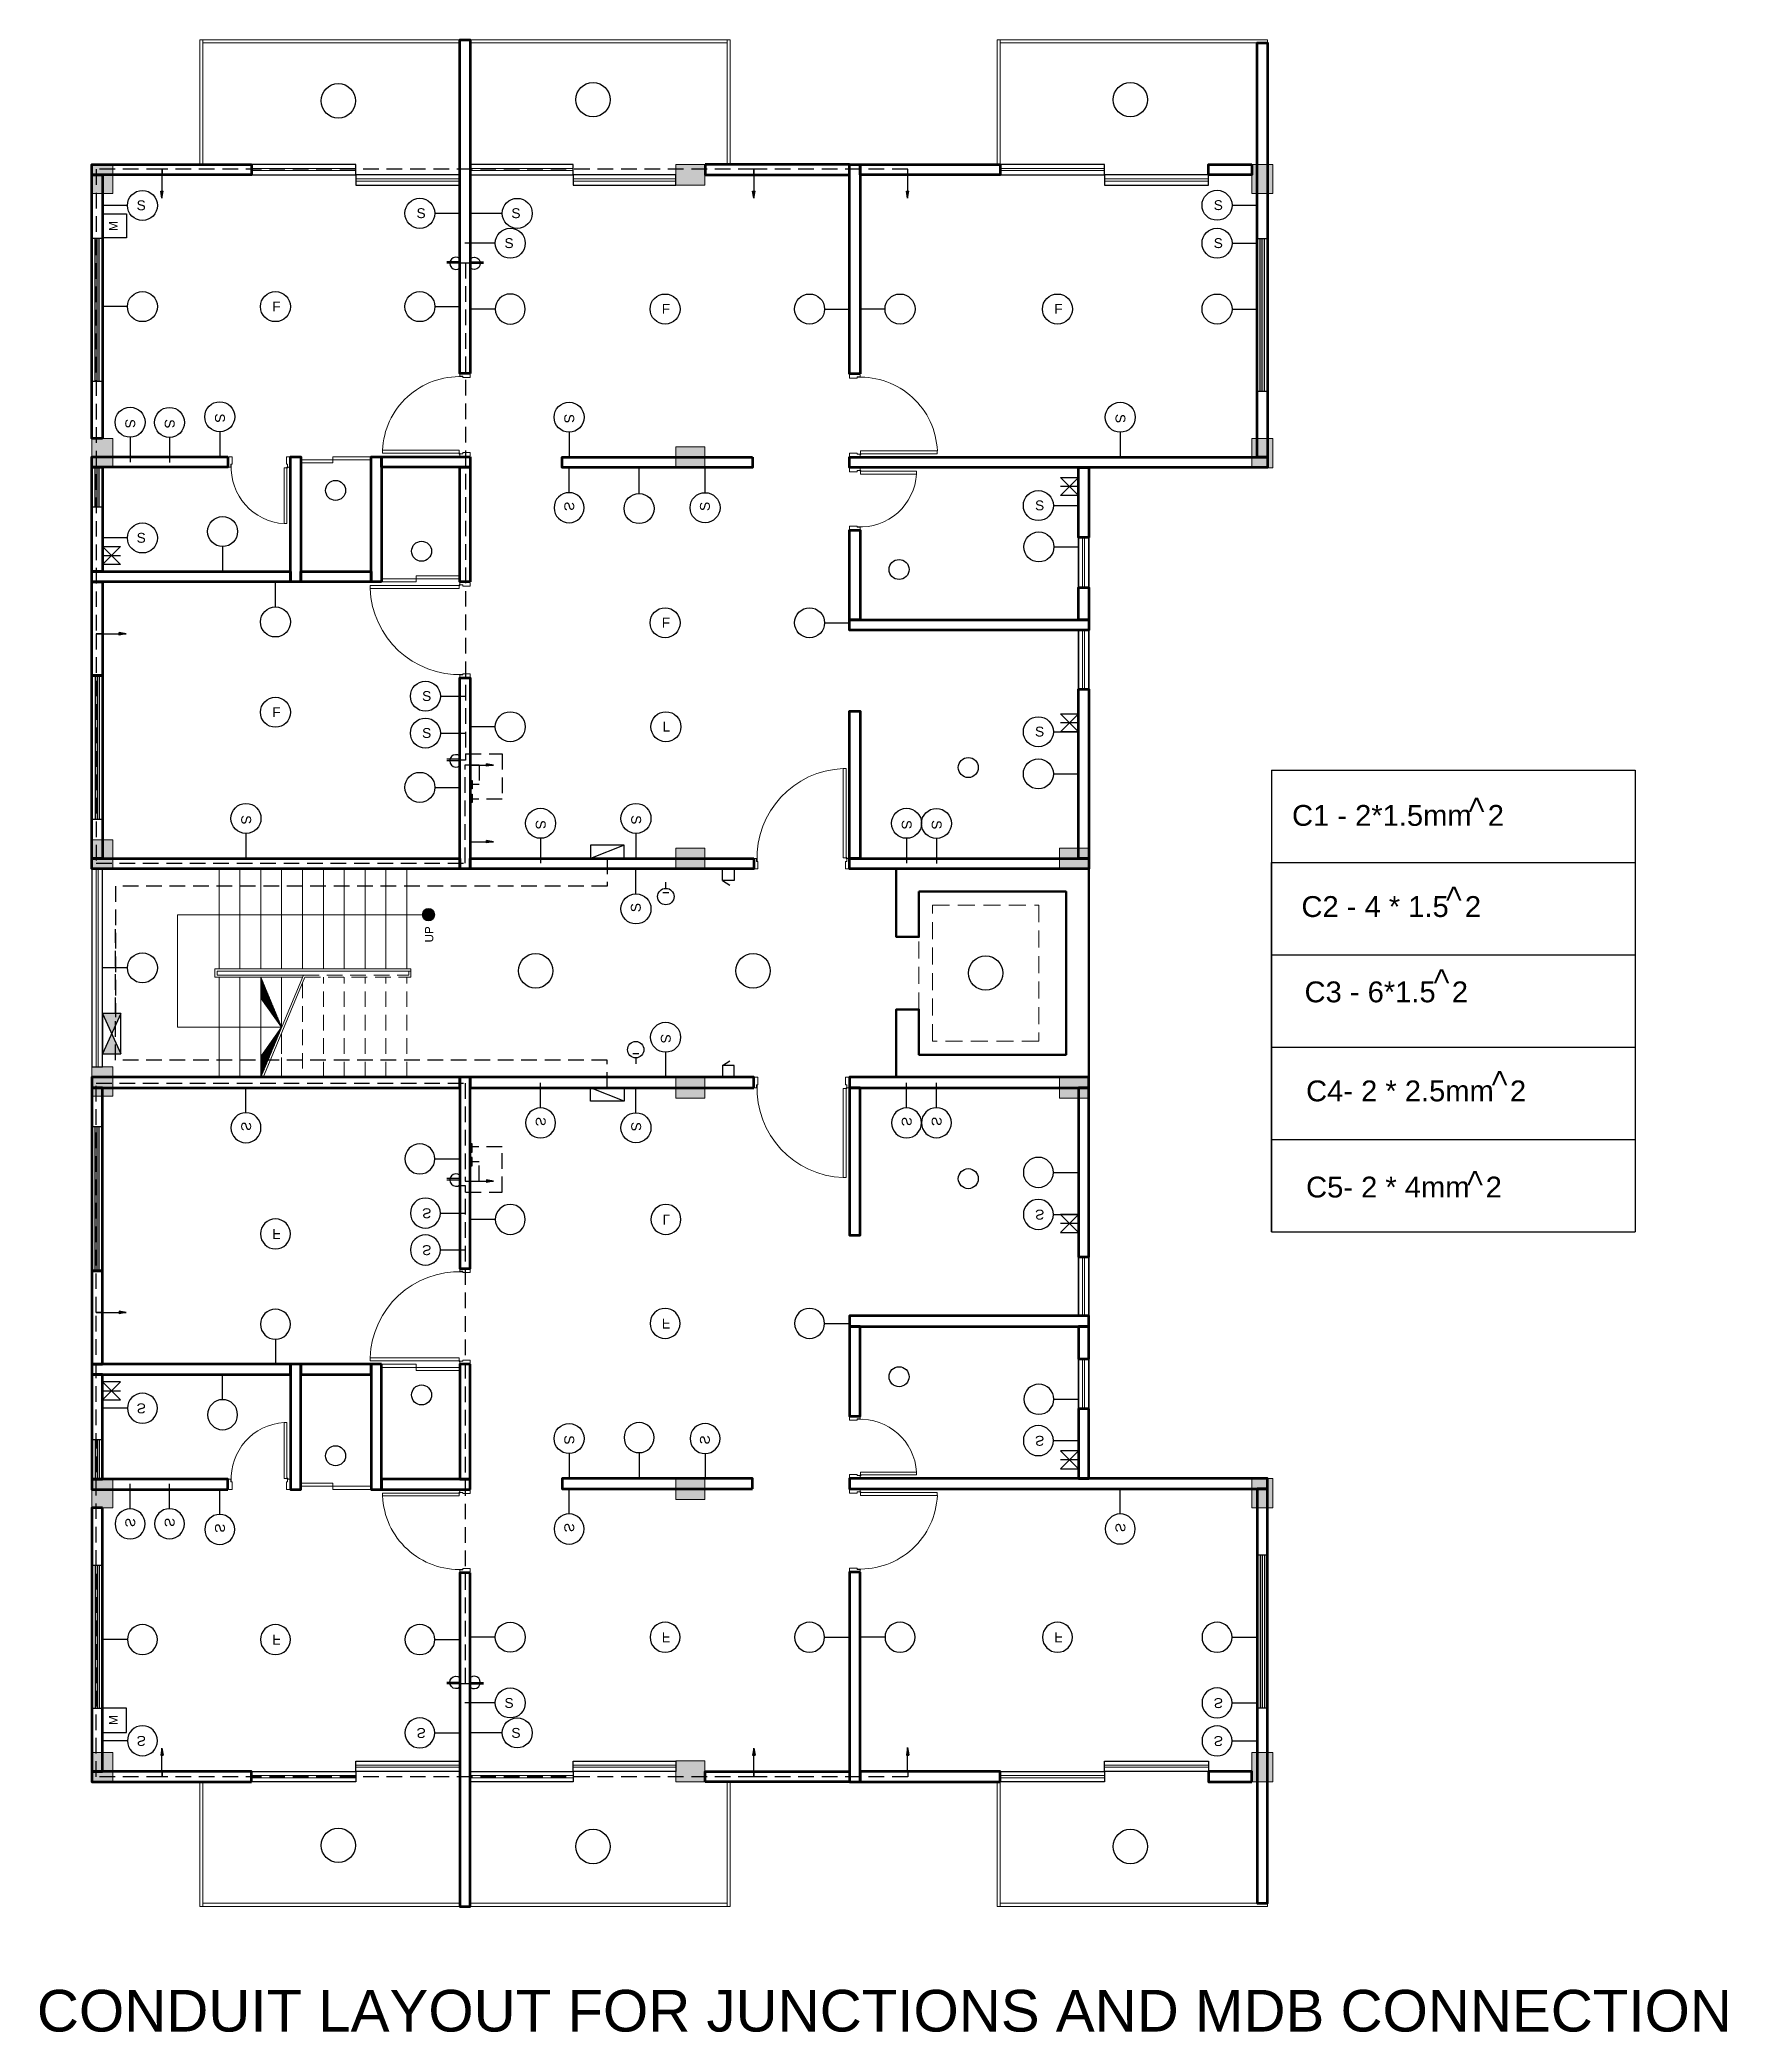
# Model space of a CAD drawing. Header units: feet. Extents: x -557 to 5700, y -423 to 603.
# Drawn here: x 4891 to 5700, y -416 to 540 of the extents above; entities that cross this region are included whole.
import ezdxf

# ---------------------------------------------------------------- set-up
doc = ezdxf.new("R2010")
doc.units = ezdxf.units.FT
doc.header["$LTSCALE"] = 30
doc.header["$MEASUREMENT"] = 0
doc.linetypes.add('HIDDEN', pattern=[0.375, 0.25, -0.125])
for name, color, linetype, lineweight in [('3 bed', 7, 'Continuous', 0), ('Door', 36, 'Continuous', 18), ('FINAL STRUCTURE', 250, 'Continuous', 0), ('h', 250, 'HIDDEN', 5), ('NF_16.02.2022', 7, 'Continuous', 0), ('wall', 250, 'Continuous', 100), ('window', 250, 'Continuous', 0)]:
    doc.layers.add(name, color=color, linetype=linetype, lineweight=lineweight)
doc.layers.add('FINAL SHEET', color=7, linetype='Continuous')
doc.layers.add('FUR', color=251, linetype='Continuous')
doc.styles.get("Standard").update_dxf_attribs({"font": 'arial.ttf'})

msp = doc.modelspace()

# ---------------------------------------------------------------- texts
at = {"insert": (4889.1496, -395.26008), "char_height": 20, "attachment_point": 1}
msp.add_mtext_dynamic_manual_height_columns('CONDUIT LAYOUT FOR JUNCTIONS AND MDB CONNECTION', width=3615.9845896, gutter_width=100, heights=[0], dxfattribs=at)

# ---------------------------------------------------------------- blocks, each defined once
blk = doc.blocks.new('*U60')
blk.add_lwpolyline([(12498666, -555594), (12499374, -555594), (12499374, -555719), (12498666, -555719)], close=True)
at = {"lineweight": 30}
blk.add_lwpolyline([(12498666, -555594), (12498666, -555719), (12499374, -555719), (12499374, -555594)], close=True, dxfattribs=at)
at = {"layer": 'window'}
blk.add_lwpolyline([(12498666, -555644), (12498666, -555669), (12499374, -555669), (12499374, -555644)], close=True, dxfattribs=at)
blk = doc.blocks.new('*U61')
blk.add_lwpolyline([(12498003, -555594), (12498603, -555594), (12498603, -555719), (12498003, -555719)], close=True)
at = {"lineweight": 30}
blk.add_lwpolyline([(12498003, -555594), (12498003, -555719), (12498603, -555719), (12498603, -555594)], close=True, dxfattribs=at)
at = {"layer": 'window'}
blk.add_lwpolyline([(12498003, -555644), (12498003, -555669), (12498603, -555669), (12498603, -555644)], close=True, dxfattribs=at)
blk = doc.blocks.new('*U55')
for points in [[(-750, -56.5), (-744, -56.5), (-744, -62.5), (-715, -62.5), (-715, -27.5), (-700, -27.5), (-700, 62.5), (-744, 62.5), (-744, 56.5), (-750, 56.5), (-750, 62.5), (-750, -62.5)], [(0, -56.5), (-6, -56.5), (-6, -62.5), (-35, -62.5), (-35, -27.5), (-50, -27.5), (-50, 62.5), (-6, 62.5), (-6, 56.5), (0, 56.5), (0, 62.5), (0, -62.5)], [(-707.5, -740), (-707.5, -70), (-672.5, -70), (-672.5, -740)]]:
    blk.add_lwpolyline(points, close=True)
blk.add_lwpolyline([(-707.5, -70), (-712.5, -67.5), (-715, -62.5)])
blk.add_circle((-712.5, -67.5), 5)
blk.add_arc((-712.5, -67.5), 673.7, 273.40392, 3.40392)
blk = doc.blocks.new('*U58')
blk.add_lwpolyline([(12498290, -555594), (12499540, -555594), (12499540, -555719), (12498290, -555719)], close=True)
at = {"lineweight": 30}
blk.add_lwpolyline([(12498290, -555594), (12498290, -555719), (12499540, -555719), (12499540, -555594)], close=True, dxfattribs=at)
at = {"layer": 'window'}
blk.add_lwpolyline([(12498290, -555644), (12498290, -555669), (12499540, -555669), (12499540, -555644)], close=True, dxfattribs=at)
blk = doc.blocks.new('*U53')
for points in [[(-1000, -56.5), (-994, -56.5), (-994, -62.5), (-965, -62.5), (-965, -27.5), (-950, -27.5), (-950, 62.5), (-994, 62.5), (-994, 56.5), (-1000, 56.5), (-1000, 62.5), (-1000, -62.5)], [(0, -56.5), (-6, -56.5), (-6, -62.5), (-35, -62.5), (-35, -27.5), (-50, -27.5), (-50, 62.5), (-6, 62.5), (-6, 56.5), (0, 56.5), (0, 62.5), (0, -62.5)], [(-42.5, -990), (-42.5, -70), (-77.5, -70), (-77.5, -990)]]:
    blk.add_lwpolyline(points, close=True)
blk.add_lwpolyline([(-42.5, -70), (-37.5, -67.5), (-35, -62.5)])
blk.add_circle((-37.5, -67.5), 5)
blk.add_arc((-37.5, -67.5), 923.4, 177.51719, 267.51719)
blk = doc.blocks.new('*U49')
for points in [[(-42.5, 990), (-42.5, 70), (-77.5, 70), (-77.5, 990)], [(-1000, 56.5), (-994, 56.5), (-994, 62.5), (-965, 62.5), (-965, 27.5), (-950, 27.5), (-950, -62.5), (-994, -62.5), (-994, -56.5), (-1000, -56.5), (-1000, -62.5), (-1000, 62.5)], [(0, 56.5), (-6, 56.5), (-6, 62.5), (-35, 62.5), (-35, 27.5), (-50, 27.5), (-50, -62.5), (-6, -62.5), (-6, -56.5), (0, -56.5), (0, -62.5), (0, 62.5)]]:
    blk.add_lwpolyline(points, close=True)
blk.add_lwpolyline([(-42.5, 70), (-37.5, 67.5), (-35, 62.5)])
blk.add_circle((-37.5, 67.5), 5)
blk.add_arc((-37.5, 67.5), 923.4, 92.48281, 182.48281)
blk = doc.blocks.new('*U54')
for points in [[(-1107.5, 1140), (-1107.5, 70), (-1072.5, 70), (-1072.5, 1140)], [(-1150, 56.5), (-1144, 56.5), (-1144, 62.5), (-1115, 62.5), (-1115, 27.5), (-1100, 27.5), (-1100, -62.5), (-1144, -62.5), (-1144, -56.5), (-1150, -56.5), (-1150, -62.5), (-1150, 62.5)], [(0, 56.5), (-6, 56.5), (-6, 62.5), (-35, 62.5), (-35, 27.5), (-50, 27.5), (-50, -62.5), (-6, -62.5), (-6, -56.5), (0, -56.5), (0, -62.5), (0, 62.5)]]:
    blk.add_lwpolyline(points, close=True)
blk.add_lwpolyline([(-1107.5, 70), (-1112.5, 67.5), (-1115, 62.5)])
blk.add_circle((-1112.5, 67.5), 5)
blk.add_arc((-1112.5, 67.5), 1073.2, 357.86408, 87.86408)
blk = doc.blocks.new('*U59')
blk.add_lwpolyline([(12498307, -555594), (12499540, -555594), (12499540, -555719), (12498307, -555719)], close=True)
at = {"lineweight": 30}
blk.add_lwpolyline([(12498307, -555594), (12498307, -555719), (12499540, -555719), (12499540, -555594)], close=True, dxfattribs=at)
at = {"layer": 'window'}
blk.add_lwpolyline([(12498307, -555644), (12498307, -555669), (12499540, -555669), (12499540, -555644)], close=True, dxfattribs=at)
blk = doc.blocks.new('*X42')
at = {"color": 0}
for p, q in [((729.23, 157.95), (733.88, 162.6)), ((729.85, 158.39), (734.18, 162.72)), ((730.47, 158.83), (734.49, 162.85)), ((731.09, 159.27), (734.79, 162.98)), ((731.71, 159.72), (735.09, 163.1)), ((732.32, 160.16), (735.4, 163.23)), ((732.94, 160.6), (735.7, 163.36)), ((733.56, 161.04), (736, 163.48)), ((734.18, 161.48), (736.3, 163.61)), ((734.8, 161.93), (736.61, 163.73)), ((735.42, 162.37), (736.91, 163.86)), ((736.04, 162.81), (737.21, 163.99)), ((736.65, 163.25), (737.52, 164.11)), ((737.27, 163.69), (737.82, 164.24)), ((737.89, 164.14), (738.12, 164.37)), ((714.43, 154.46), (714.49, 154.52)), ((714.6, 154.46), (714.79, 154.64)), ((714.78, 154.46), (715.09, 154.77)), ((714.96, 154.46), (715.39, 154.9)), ((715.13, 154.46), (715.7, 155.02)), ((715.31, 154.46), (716, 155.15)), ((715.49, 154.46), (716.3, 155.27)), ((715.66, 154.46), (716.61, 155.4)), ((715.84, 154.46), (716.91, 155.53)), ((716.02, 154.46), (717.21, 155.65)), ((716.19, 154.46), (717.52, 155.78)), ((716.37, 154.46), (717.82, 155.91)), ((716.55, 154.46), (718.12, 156.03)), ((716.72, 154.46), (718.42, 156.16)), ((716.9, 154.46), (718.73, 156.28)), ((717.08, 154.46), (719.03, 156.41)), ((717.25, 154.46), (719.33, 156.54)), ((717.43, 154.46), (719.64, 156.66)), ((717.61, 154.46), (719.94, 156.79)), ((717.79, 154.46), (720.24, 156.92)), ((717.96, 154.46), (720.55, 157.04)), ((718.14, 154.46), (720.85, 157.17)), ((718.32, 154.46), (721.15, 157.29)), ((718.49, 154.46), (721.46, 157.42)), ((718.67, 154.46), (721.76, 157.55)), ((718.85, 154.46), (722.06, 157.67)), ((719.02, 154.46), (722.36, 157.8)), ((719.2, 154.46), (722.67, 157.93)), ((719.38, 154.46), (722.97, 158.05)), ((719.55, 154.46), (723.27, 158.18)), ((719.73, 154.46), (723.58, 158.3)), ((719.91, 154.46), (723.88, 158.43)), ((720.08, 154.46), (724.18, 158.56)), ((720.26, 154.46), (724.49, 158.68)), ((720.44, 154.46), (724.79, 158.81)), ((720.61, 154.46), (725.09, 158.94)), ((720.79, 154.46), (725.39, 159.06)), ((720.97, 154.46), (725.7, 159.19)), ((721.14, 154.46), (726, 159.31)), ((721.32, 154.46), (726.3, 159.44)), ((721.5, 154.46), (726.61, 159.57)), ((721.67, 154.46), (726.91, 159.69)), ((721.85, 154.46), (727.21, 159.82)), ((722.03, 154.46), (727.52, 159.95)), ((722.2, 154.46), (727.82, 160.07)), ((722.38, 154.46), (728.12, 160.2)), ((722.56, 154.46), (728.43, 160.33)), ((722.73, 154.46), (728.73, 160.45)), ((722.91, 154.46), (729.03, 160.58)), ((723.09, 154.46), (729.33, 160.7)), ((723.27, 154.46), (729.64, 160.83)), ((723.44, 154.46), (729.94, 160.96)), ((723.62, 154.46), (730.24, 161.08)), ((723.8, 154.46), (730.55, 161.21)), ((723.97, 154.46), (730.85, 161.34)), ((724.15, 154.46), (731.15, 161.46)), ((724.33, 154.46), (731.46, 161.59)), ((724.9, 154.85), (731.76, 161.71)), ((725.52, 155.3), (732.06, 161.84)), ((726.14, 155.74), (732.36, 161.97)), ((726.76, 156.18), (732.67, 162.09)), ((727.37, 156.62), (732.97, 162.22)), ((727.99, 157.06), (733.27, 162.35)), ((728.61, 157.51), (733.58, 162.47))]:
    blk.add_line(p, q, dxfattribs=at)
blk = doc.blocks.new('STAIR')
at = {"layer": 'NF_16.02.2022'}
for p, q in [((0, 0), (48, 0)), ((49, 2), (49, -91)), ((0, -10), (48, -10)), ((0, -20), (48, -20)), ((0, -30), (48, -30)), ((0, -40), (48, -40)), ((0, -50), (48, -50)), ((51, -91), (51, -49.58)), ((100, -70), (51, -49.58)), ((100.38, -69.08), (52, -48.92)), ((0, -60), (48, -60)), ((0, -60), (48, -60)), ((76, -60), (52, -60)), ((76, -60), (52, -60)), ((52, -70), (76, -60)), ((76, -60), (62, -70)), ((76, -60), (90, -70)), ((0, -70), (48, -70)), ((0, -70), (48, -70)), ((52, -70), (98, -70)), ((100, -70), (52, -70)), ((0, -80), (48, -80)), ((0, -80), (48, -80)), ((100, -80), (52, -80)), ((0, -90), (48, -90)), ((49, -91), (51, -91)), ((100, -90), (52, -90))]:
    blk.add_line(p, q, dxfattribs=at)
at = {"layer": 'NF_16.02.2022', "linetype": 'HIDDEN'}
for p, q in [((51, 1), (49, 1)), ((51, -49.58), (51, 1)), ((100, 0), (52, 0)), ((100, -10), (52, -10)), ((100, -20), (52, -20)), ((100, -30), (52, -30)), ((100, -40), (52, -40)), ((54.6, -50), (100, -50)), ((100, -60), (78.6, -60)), ((98, -60), (78.6, -60))]:
    blk.add_line(p, q, dxfattribs=at)
at = {"layer": 'NF_16.02.2022'}
for points in [[(76, -60), (76, -110), (22, -110), (22, 10.45)], [(49, 2), (48, 2), (48, -92), (52, -92)], [(52, -92), (52, -50)]]:
    blk.add_lwpolyline(points, dxfattribs=at)
at = {"layer": 'NF_16.02.2022', "linetype": 'HIDDEN'}
blk.add_lwpolyline([(52, -48.92), (52, 2), (49, 2)], dxfattribs=at)
at = {"layer": 'NF_16.02.2022'}
blk.add_blockref('*X42', (-662.34, -224.46), dxfattribs=at)
at = {"layer": 'NF_16.02.2022', "xscale": -1}
blk.add_blockref('*X42', (814.34, -224.46), dxfattribs=at)
blk = doc.blocks.new('*U56')
blk.add_lwpolyline([(12498103, -555594), (12500478, -555594), (12500478, -555719), (12498103, -555719)], close=True)
at = {"lineweight": 30}
blk.add_lwpolyline([(12498103, -555594), (12498103, -555719), (12500478, -555719), (12500478, -555594)], close=True, dxfattribs=at)
at = {"layer": 'window'}
blk.add_lwpolyline([(12498103, -555644), (12498103, -555669), (12500478, -555669), (12500478, -555644)], close=True, dxfattribs=at)
blk = doc.blocks.new('FINAL STRUCTURE')
at = {"layer": 'FINAL STRUCTURE'}
blk.add_hatch(color=256, dxfattribs=at).paths.add_polyline_path([(16171863, 1282315), (16171863, 1281965), (16172113, 1281965), (16172113, 1282315)])
blk.add_lwpolyline([(16171863, 1282315), (16171863, 1281965), (16172113, 1281965), (16172113, 1282315)], close=True, dxfattribs=at)
blk = doc.blocks.new('lift-8p')
at = {"layer": 'h'}
blk.add_line((75, 16), (75, -16), dxfattribs=at)
blk.add_lwpolyline([(69, 30), (69, -30), (22, -30), (22, 30)], close=True, dxfattribs=at)
at = {"layer": 'wall', "lineweight": 50}
blk.add_lwpolyline([(75, -36), (10, -36), (10, 36), (75, 36), (75, 16), (85, 16), (85, 46), (0, 46), (0, -46), (85, -46), (85, -16), (75, -16)], close=True, dxfattribs=at)
blk = doc.blocks.new('erff')
at = {"layer": 'wall', "xscale": 25.35278301872314, "yscale": 25.35278301872314, "zscale": 25.35278301872314, "rotation": 90}
blk.add_blockref('lift-8p', (15643917, 1480724), dxfattribs=at)
blk = doc.blocks.new('fgrn')
blk.add_line((999.94, 781.66), (989.94, 781.66))
blk.add_circle((1005.94, 781.66), 6)
blk = doc.blocks.new('rgfnh')
blk.add_line((1024.12, 801.53), (1034.12, 801.53))
blk.add_circle((1018.12, 801.53), 6)
blk = doc.blocks.new('FUK')
blk.add_lwpolyline([(1083.96, 783.55), (1090.96, 783.55), (1090.96, 776.55), (1083.96, 776.55)], close=True)
at = {"color": 1, "insert": (1085.93, 781.62), "char_height": 2.48, "attachment_point": 1}
blk.add_mtext_dynamic_manual_height_columns('M', width=66.1939, gutter_width=12.38, heights=[0], dxfattribs=at)
blk = doc.blocks.new('TYNMTYM')
h = blk.add_hatch(color=256)
h.dxf.hatch_style = 1
h.paths.add_polyline_path([(1092.8, 787.2), (1092.8, 786.4), (1097, 786.4)])
h.paths.add_polyline_path([(1097, 786.4), (1092.8, 786.4), (1092.8, 785.7)])
for p, q in [((1083.3, 786.4), (1097, 786.4)), ((1097, 786.4), (1092.8, 787.2)), ((1092.8, 785.7), (1092.8, 787.2)), ((1097, 786.4), (1092.8, 785.7))]:
    blk.add_line(p, q)
blk = doc.blocks.new('efdb')
blk.add_line((1057.67, 765.18), (1066.67, 765.18))
for points in [[(1057.67, 769.68), (1066.67, 769.68), (1057.67, 760.68)], [(1057.67, 769.68), (1066.67, 760.68), (1057.67, 760.68)]]:
    blk.add_lwpolyline(points)
blk = doc.blocks.new('RTB')
h = blk.add_hatch(color=1)
h.dxf.hatch_style = 1
h.paths.add_polyline_path([(1080.28, 779.6), (1080.89, 779.6), (1080.89, 782.37), (1080.28, 782.37)])
blk.add_lwpolyline([(1080.28, 782.37), (1080.89, 782.37), (1080.89, 779.6), (1080.28, 779.6)], close=True)
blk = doc.blocks.new('FG N')
at = {"true_color": 0x6e28b8}
h = blk.add_hatch(color=192, dxfattribs=at)
h.dxf.hatch_style = 1
h.paths.add_polyline_path([(1079.59, 782.34), (1078.98, 782.34), (1078.98, 779.56), (1079.59, 779.56)])
blk.add_lwpolyline([(1078.98, 782.34), (1079.59, 782.34), (1079.59, 779.56), (1078.98, 779.56)], close=True)
blk = doc.blocks.new('eb')
blk.add_line((1033.2, 780.6), (1037.6, 783.4))
blk.add_lwpolyline([(1033.2, 773.6), (1040.2, 773.6), (1040.2, 780.6), (1033.2, 780.6)], close=True)
blk = doc.blocks.new('YDTR7IK')
blk.add_line((1054.5, 748.6), (1058.1, 748.6))
blk.add_circle((1056.3, 750.8), 4.8)
blk = doc.blocks.new('RYFMH')
blk.add_line((1066.52, 785.83), (1077.75, 790.26))
blk.add_lwpolyline([(1077.75, 790.26), (1066.52, 790.26), (1066.52, 785.83), (1077.75, 785.83)], close=True)
blk = doc.blocks.new('EGBDTG')
h = blk.add_hatch(color=256)
h.dxf.hatch_style = 1
h.paths.add_polyline_path([(1115.31, 784.01), (1108.57, 780.93), (1115.31, 777.84)])
h.paths.add_polyline_path([(1101.83, 777.84), (1108.57, 780.93), (1101.83, 784.01)])
for p, q in [((1101.83, 777.84), (1115.31, 784.01)), ((1101.83, 784.01), (1115.31, 777.84))]:
    blk.add_line(p, q)
blk.add_lwpolyline([(1115.31, 784.01), (1101.83, 784.01), (1101.83, 777.84), (1115.31, 777.84)], close=True)
blk = doc.blocks.new('GILFJ')
blk.add_circle((1414.99, 386.79), 4.8)
at = {"insert": (1413.92, 388.42), "char_height": 3.16, "attachment_point": 1}
blk.add_mtext_dynamic_manual_height_columns('F', width=98.4707, gutter_width=15.81, heights=[0], dxfattribs=at)
blk = doc.blocks.new('GIL')
blk.add_line((1401.9, 773.24), (1409.9, 773.24))
blk.add_circle((1397.1, 773.24), 4.8)
at = {"insert": (1396.03, 774.87), "char_height": 3.16, "attachment_point": 1}
blk.add_mtext_dynamic_manual_height_columns('S', width=98.4707, gutter_width=15.81, heights=[0], dxfattribs=at)
blk = doc.blocks.new('FG')
blk.add_line((1246.11, 466.07, -64.14), (1234.11, 466.07, -64.14))
blk.add_circle((1253.31, 466.07, -64.14), 7.2)
at = {"color": 3, "insert": (1254.92, 468.52, -64.14), "char_height": 4.74, "attachment_point": 3}
blk.add_mtext_dynamic_manual_height_columns('S', width=147.706, gutter_width=23.71, heights=[0], dxfattribs=at)
blk = doc.blocks.new('TUK')
blk.add_line((1399.21, 816.29), (1407.21, 816.29))
blk.add_circle((1394.41, 816.29), 4.8)
at = {"color": 3, "insert": (1393.34, 817.92), "char_height": 3.16, "attachment_point": 1}
blk.add_mtext_dynamic_manual_height_columns('S', width=98.4707, gutter_width=15.81, heights=[0], dxfattribs=at)
blk = doc.blocks.new('GUIL')
blk.add_circle((1397.67, 371.74), 4.8)
at = {"insert": (1396.6, 373.37), "char_height": 3.16, "attachment_point": 1}
blk.add_mtext_dynamic_manual_height_columns('L', width=98.4707, gutter_width=15.81, heights=[0], dxfattribs=at)
blk = doc.blocks.new('fgn')
blk.add_line((1458.01, 357.27, -64.14), (1458.01, 345.27, -64.14))
blk.add_circle((1458.01, 364.47, -64.14), 7.2)
at = {"color": 18, "true_color": 0x000000, "insert": (1460.46, 366.07, -64.14), "char_height": 4.74, "attachment_point": 1, "rotation": 270}
blk.add_mtext_dynamic_manual_height_columns('S', width=147.706, gutter_width=23.71, heights=[0], dxfattribs=at)
blk = doc.blocks.new('dgbr')
blk.add_line((1303, 164.77, -64.14), (1303, 152.77, -64.14))
blk.add_circle((1303, 171.97, -64.14), 7.2)
at = {"color": 18, "true_color": 0x000000, "insert": (1305.45, 173.57, -64.14), "char_height": 4.74, "attachment_point": 1, "rotation": 270}
blk.add_mtext_dynamic_manual_height_columns('S', width=147.706, gutter_width=23.71, heights=[0], dxfattribs=at)
blk = doc.blocks.new('DG B')
for p, q in [((-1122.48, 403.45), (-1116.11, 403.45)), ((-1119.3, 403.45), (-1119.3, 407.66)), ((-1118.8, 403.45), (-1118.8, 407.66))]:
    blk.add_line(p, q)
blk.add_arc((-1119.3, 404.68), 1.99, 322.01631, 217.98369)
blk = doc.blocks.new('dbtf')
at = {"layer": 'NF_16.02.2022', "true_color": 0x000000}
h = blk.add_hatch(color=18, dxfattribs=at)
edge = h.paths.add_edge_path()
edge.add_arc((4902.97, 125.77), 3, 0, 360)
for p, q in [((4938.35, 462.28, -64.14), (4923.02, 462.28, -64.14)), ((4935.02, 447.93, -64.14), (4920.43, 447.93, -64.14)), ((4743.02, 321.53, -64.14), (4743.02, 340.51, -64.14)), ((4744.02, 321.53, -64.14), (4744.02, 340.51, -64.14)), ((4745.02, 321.53, -64.14), (4745.02, 340.51, -64.14)), ((4741.52, 321.53, -64.14), (4746.52, 321.53, -64.14)), ((4743.02, 240.61, -64.14), (4743.02, 171.53, -64.14)), ((4744.02, 240.61, -64.14), (4744.02, 171.53, -64.14)), ((4745.02, 240.61, -64.14), (4745.02, 171.53, -64.14)), ((4746.52, 171.53, -64.14), (4741.52, 171.53, -64.14)), ((5002.53, 164.77, -64.14), (5002.53, 152.77, -64.14)), ((5002.53, 135.77, -64.14), (5002.53, 147.77, -64.14)), ((5016.89, 138.4, -64.14), (5016.89, 141.33, -64.14)), ((5016.75, 59.77, -64.14), (5016.75, 47.77, -64.14)), ((5002.4, 57.13, -64.14), (5002.4, 54.2, -64.14)), ((5002.53, 30.77, -64.14), (5002.53, 42.77, -64.14)), ((4746.52, 24.01, -64.14), (4741.52, 24.01, -64.14)), ((4743.02, -45.07, -64.14), (4743.02, 24.01, -64.14)), ((4744.02, -45.07, -64.14), (4744.02, 24.01, -64.14)), ((4745.02, -45.07, -64.14), (4745.02, 24.01, -64.14)), ((4741.52, -125.99, -64.14), (4746.52, -125.99, -64.14)), ((4743.02, -125.99, -64.14), (4743.02, -144.97, -64.14)), ((4744.02, -125.99, -64.14), (4744.02, -144.97, -64.14)), ((4745.02, -125.99, -64.14), (4745.02, -144.97, -64.14)), ((4935.02, -252.39, -64.14), (4920.43, -252.39, -64.14)), ((4938.35, -266.75, -64.14), (4923.02, -266.75, -64.14))]:
    blk.add_line(p, q)
at = {"color": 1, "linetype": 'HIDDEN', "lineweight": 30}
for p, q in [((4920.81, 438.58, -64.14), (4923.02, 438.58, -64.14)), ((4920.81, 202.89, -64.14), (4920.81, 199.88, -64.14)), ((4920.81, 199.88, -64.14), (4918.02, 199.88, -64.14)), ((4920.81, -4.34, -64.14), (4918.02, -4.34, -64.14)), ((4920.81, -7.36, -64.14), (4920.81, -4.34, -64.14)), ((4920.81, -243.05, -64.14), (4923.02, -243.05, -64.14))]:
    blk.add_line(p, q, dxfattribs=at)
at = {"color": 5, "linetype": 'HIDDEN', "lineweight": 30, "elevation": -64.14}
for points in [[(5132.91, 480.77), (5132.9, 483.42), (5059.11, 483.42), (5059.11, 480.77), (5059.11, 483.42), (4775.12, 483.42), (4775.12, 480.77), (4775.12, 483.42), (4743.49, 483.42), (4743.49, 260.56), (4746.75, 260.56), (4743.49, 260.56), (4743.49, 150.52), (4920.65, 150.52), (4920.65, 197.62), (4923.02, 197.62), (4927.34, 197.62), (4927.34, 188.26), (4923.89, 188.26)], [(5132.91, -285.23), (5132.9, -287.89), (5059.11, -287.89), (5059.11, -285.23), (5059.11, -287.89), (4775.12, -287.89), (4775.12, -285.23), (4775.12, -287.89), (4743.49, -287.89), (4743.49, -65.03), (4746.75, -65.03), (4743.49, -65.03), (4743.49, 45.01), (4920.65, 45.01), (4920.65, -2.09), (4923.02, -2.09), (4927.34, -2.09), (4927.34, 7.27), (4923.89, 7.27)]]:
    blk.add_lwpolyline(points, dxfattribs=at)
at = {"color": 1, "linetype": 'HIDDEN', "lineweight": 30, "elevation": -64.14}
for points in [[(4918.02, 438.58), (4920.81, 438.58), (4920.81, 202.89), (4938.31, 202.89), (4938.31, 181.14), (4923.89, 181.14)], [(4918.02, -243.05), (4920.81, -243.05), (4920.81, -7.36), (4938.31, -7.36), (4938.31, 14.39), (4923.89, 14.39)]]:
    blk.add_lwpolyline(points, dxfattribs=at)
at = {"color": 32, "linetype": 'HIDDEN', "lineweight": 30, "true_color": 0xcd6928, "elevation": -64.14}
for points in [[(4988.76, 152.77), (4988.76, 139.52), (4752.83, 139.52), (4752.83, 76.68)], [(4988.76, 42.77), (4988.76, 56.01), (4752.83, 56.01), (4752.83, 118.85)]]:
    blk.add_lwpolyline(points, dxfattribs=at)
for centre, radius in [((4859.73, 516.26), 8.26), ((4981.92, 516.81), 8.26), ((5239.72, 516.81), 8.26), ((4945.55, 462.28, -64.14), 7.2), ((4942.22, 447.93, -64.14), 7.2), ((4858.39, 329.34), 4.8), ((4899.65, 300.16), 4.8), ((5128.75, 291.41), 4.8), ((5161.99, 196.39, -64.14), 4.8), ((5002.53, 171.97, -64.14), 7.2), ((5002.53, 128.57, -64.14), 7.2), ((4954.4, 98.86), 8.26), ((4954.4, 98.86), 8.26), ((5058.73, 98.86), 8.26), ((5170.33, 97.77, -64.14), 8.26), ((5016.75, 66.97, -64.14), 7.2), ((5002.53, 23.57, -64.14), 7.2), ((5161.99, -0.86, -64.14), 4.8), ((5128.75, -95.88), 4.8), ((4899.65, -104.63), 4.8), ((4858.39, -133.81), 4.8), ((4942.22, -252.39, -64.14), 7.2), ((4945.55, -266.75, -64.14), 7.2), ((4859.73, -320.73), 8.26), ((4981.92, -321.28), 8.26), ((5239.72, -321.28), 8.26)]:
    blk.add_circle(centre, radius)
at = {"layer": 'FINAL SHEET'}
for p, q in [((4741.52, 450.44, -64.14), (4746.52, 450.44, -64.14)), ((4743.02, 381.8, -64.14), (4743.02, 450.44, -64.14)), ((4744.02, 381.8, -64.14), (4744.02, 450.44, -64.14)), ((4745.02, 381.8, -64.14), (4745.02, 450.44, -64.14)), ((5300.52, 450.28, -64.14), (5305.52, 450.28, -64.14)), ((5302.02, 376.94, -64.14), (5302.02, 450.28, -64.14)), ((5303.02, 376.94, -64.14), (5303.02, 450.28, -64.14)), ((5304.02, 376.94, -64.14), (5304.02, 450.28, -64.14)), ((4741.52, 381.8, -64.14), (4746.52, 381.8, -64.14)), ((5300.52, 376.94, -64.14), (5305.52, 376.94, -64.14)), ((5219.79, 147.77, -64.14), (5219.79, 42.77, -64.14)), ((5300.52, -181.41, -64.14), (5305.52, -181.41, -64.14)), ((5302.02, -181.41, -64.14), (5302.02, -254.75, -64.14)), ((5303.02, -181.41, -64.14), (5303.02, -254.75, -64.14)), ((5304.02, -181.41, -64.14), (5304.02, -254.75, -64.14)), ((4741.52, -186.27, -64.14), (4746.52, -186.27, -64.14)), ((4743.02, -186.27, -64.14), (4743.02, -254.91, -64.14)), ((4744.02, -186.27, -64.14), (4744.02, -254.91, -64.14)), ((4745.02, -186.27, -64.14), (4745.02, -254.91, -64.14)), ((4741.52, -254.91, -64.14), (4746.52, -254.91, -64.14)), ((5300.52, -254.75, -64.14), (5305.52, -254.75, -64.14))]:
    blk.add_line(p, q, dxfattribs=at)
at = {"layer": 'NF_16.02.2022'}
blk.add_circle((4902.97, 125.77, -64.14), 3, dxfattribs=at)
at = {"layer": 'wall', "elevation": -64.14}
for points in [[(4923.02, 385.51), (4918.02, 385.51), (4918.02, 545.53), (4923.02, 545.53)], [(5305.52, 345.27), (5300.52, 345.27), (5300.52, 544.03), (5305.52, 544.03)], [(4818.02, 485.77), (4818.02, 480.77), (4741.52, 480.77), (4741.52, 485.77)], [(4746.52, 354.27), (4741.52, 354.27), (4741.52, 480.77), (4746.52, 480.77)], [(5035.66, 485.77), (5035.66, 480.77), (5105.02, 480.77), (5105.02, 485.77)], [(5110.02, 385.27), (5105.02, 385.27), (5105.02, 485.77), (5110.02, 485.77)], [(5177.27, 485.77), (5177.27, 480.77), (5110.02, 480.77), (5110.02, 485.77)], [(5298.02, 485.77), (5298.02, 480.77), (5277.27, 480.77), (5277.27, 485.77)], [(4806.77, 345.51), (4806.77, 340.51), (4741.52, 340.51), (4741.52, 345.51)], [(4841.77, 285.43), (4836.77, 285.43), (4836.77, 345.51), (4841.77, 345.51)], [(4880.49, 285.43), (4875.49, 285.43), (4875.49, 345.51), (4880.49, 345.51)], [(4923.02, 345.51), (4923.02, 340.51), (4880.49, 340.51), (4880.49, 345.51)], [(5058.5, 345.27), (5058.5, 340.27), (4967.09, 340.27), (4967.09, 345.27)], [(5305.52, 345.27), (5305.52, 340.27), (5105.02, 340.27), (5105.02, 345.27)], [(4746.52, 290.43), (4741.52, 290.43), (4741.52, 340.51), (4746.52, 340.51)], [(4923.02, 285.43), (4918.02, 285.43), (4918.02, 340.51), (4923.02, 340.51)], [(5219.79, 306.77), (5214.79, 306.77), (5214.79, 340.27), (5219.79, 340.27)], [(5110.02, 267.27), (5105.02, 267.27), (5105.02, 310.27), (5110.02, 310.27)], [(4836.77, 290.43), (4836.77, 285.43), (4741.52, 285.43), (4741.52, 290.43)], [(4875.49, 290.43), (4875.49, 285.43), (4841.77, 285.43), (4841.77, 290.43)], [(4746.52, 240.61), (4741.52, 240.61), (4741.52, 285.43), (4746.52, 285.43)], [(5219.79, 267.27), (5214.79, 267.27), (5214.79, 282.77), (5219.79, 282.77)], [(5219.79, 267.27), (5219.79, 262.27), (5105.02, 262.27), (5105.02, 267.27)], [(4746.52, 152.77), (4741.52, 152.77), (4741.52, 240.61), (4746.52, 240.61)], [(4923.02, 147.77), (4918.02, 147.77), (4918.02, 239.43), (4923.02, 239.43)], [(5219.79, 152.77), (5214.79, 152.77), (5214.79, 233.96), (5219.79, 233.96)], [(5110.02, 152.77), (5105.02, 152.77), (5105.02, 223.46), (5110.02, 223.46)], [(4918.02, 152.77), (4918.02, 147.77), (4741.52, 147.77), (4741.52, 152.77)], [(5059.02, 152.77), (5059.02, 147.77), (4923.02, 147.77), (4923.02, 152.77)], [(5219.79, 152.77), (5219.79, 147.77), (5105.02, 147.77), (5105.02, 152.77)], [(4918.02, 42.77), (4918.02, 47.77), (4741.52, 47.77), (4741.52, 42.77)], [(4746.52, 42.77), (4741.52, 42.77), (4741.52, -45.07), (4746.52, -45.07)], [(4923.02, 47.77), (4918.02, 47.77), (4918.02, -43.89), (4923.02, -43.89)], [(5059.02, 42.77), (5059.02, 47.77), (4923.02, 47.77), (4923.02, 42.77)], [(5219.79, 42.77), (5219.79, 47.77), (5105.02, 47.77), (5105.02, 42.77)], [(5110.02, 42.77), (5105.02, 42.77), (5105.02, -27.93), (5110.02, -27.93)], [(5219.79, 42.77), (5214.79, 42.77), (5214.79, -38.43), (5219.79, -38.43)], [(4746.52, -45.07), (4741.52, -45.07), (4741.52, -89.89), (4746.52, -89.89)], [(5219.79, -71.73), (5219.79, -66.73), (5105.02, -66.73), (5105.02, -71.73)], [(5110.02, -71.73), (5105.02, -71.73), (5105.02, -114.73), (5110.02, -114.73)], [(5219.79, -71.73), (5214.79, -71.73), (5214.79, -87.23), (5219.79, -87.23)], [(4836.77, -94.89), (4836.77, -89.89), (4741.52, -89.89), (4741.52, -94.89)], [(4746.52, -94.89), (4741.52, -94.89), (4741.52, -144.97), (4746.52, -144.97)], [(4841.77, -89.89), (4836.77, -89.89), (4836.77, -149.97), (4841.77, -149.97)], [(4875.49, -94.89), (4875.49, -89.89), (4841.77, -89.89), (4841.77, -94.89)], [(4880.49, -89.89), (4875.49, -89.89), (4875.49, -149.97), (4880.49, -149.97)], [(4923.02, -89.89), (4918.02, -89.89), (4918.02, -144.97), (4923.02, -144.97)], [(5219.79, -111.23), (5214.79, -111.23), (5214.79, -144.73), (5219.79, -144.73)], [(4806.77, -149.97), (4806.77, -144.97), (4741.52, -144.97), (4741.52, -149.97)], [(4923.02, -149.97), (4923.02, -144.97), (4880.49, -144.97), (4880.49, -149.97)], [(5058.5, -149.73), (5058.5, -144.73), (4967.09, -144.73), (4967.09, -149.73)], [(5305.52, -149.73), (5305.52, -144.73), (5105.02, -144.73), (5105.02, -149.73)], [(5305.52, -149.73), (5300.52, -149.73), (5300.52, -348.49), (5305.52, -348.49)], [(4746.52, -158.73), (4741.52, -158.73), (4741.52, -285.23), (4746.52, -285.23)], [(4923.02, -189.97), (4918.02, -189.97), (4918.02, -349.99), (4923.02, -349.99)], [(5110.02, -189.73), (5105.02, -189.73), (5105.02, -290.23), (5110.02, -290.23)], [(4818.02, -290.23), (4818.02, -285.23), (4741.52, -285.23), (4741.52, -290.23)], [(5035.66, -290.23), (5035.66, -285.23), (5105.02, -285.23), (5105.02, -290.23)], [(5177.27, -290.23), (5177.27, -285.23), (5110.02, -285.23), (5110.02, -290.23)], [(5298.02, -290.23), (5298.02, -285.23), (5277.27, -285.23), (5277.27, -290.23)]]:
    blk.add_lwpolyline(points, close=True, dxfattribs=at)
at = {"layer": 'window', "elevation": -64.14}
for points in [[(4794.77, 545.53), (4793.27, 545.53), (4793.27, 485.77), (4794.77, 485.77)], [(4918.02, 544.03), (4918.02, 545.53), (4794.77, 545.53), (4794.77, 544.03)], [(5046.27, 544.03), (5046.27, 545.53), (4923.02, 545.53), (4923.02, 544.03)], [(5047.77, 545.53), (5046.27, 545.53), (5046.27, 485.77), (5047.77, 485.77)], [(5175.77, 545.53), (5177.27, 545.53), (5177.27, 485.77), (5175.77, 485.77)], [(5177.27, 544.03), (5177.27, 545.53), (5305.52, 545.53), (5305.52, 544.03)], [(4857.03, 344.01), (4857.03, 345.51), (4875.49, 345.51), (4875.49, 344.01)], [(4841.77, 342.51), (4841.77, 344.01), (4857.03, 344.01), (4857.03, 342.51)], [(4880.49, 285.43), (4880.49, 286.93), (4897.07, 286.93), (4897.07, 285.43)], [(4897.07, 286.93), (4897.07, 288.43), (4918.02, 288.43), (4918.02, 286.93)], [(4880.49, -89.89), (4880.49, -91.39), (4897.07, -91.39), (4897.07, -89.89)], [(4897.07, -91.39), (4897.07, -92.89), (4918.02, -92.89), (4918.02, -91.39)], [(4841.77, -146.97), (4841.77, -148.47), (4857.03, -148.47), (4857.03, -146.97)], [(4857.03, -148.47), (4857.03, -149.97), (4875.49, -149.97), (4875.49, -148.47)], [(4794.77, -349.99), (4793.27, -349.99), (4793.27, -290.23), (4794.77, -290.23)], [(5047.77, -349.99), (5046.27, -349.99), (5046.27, -290.23), (5047.77, -290.23)], [(5175.77, -349.99), (5177.27, -349.99), (5177.27, -290.23), (5175.77, -290.23)], [(4918.02, -348.49), (4918.02, -349.99), (4794.77, -349.99), (4794.77, -348.49)], [(5046.27, -348.49), (5046.27, -349.99), (4923.02, -349.99), (4923.02, -348.49)], [(5177.27, -348.49), (5177.27, -349.99), (5305.52, -349.99), (5305.52, -348.49)]]:
    blk.add_lwpolyline(points, close=True, dxfattribs=at)
for name, p, xscale, yscale, zscale, rotation in [('TYNMTYM', (4134.14, 1363.66, -64.14), 0.8150334265915797, 0.8150334265915797, 0.8150334265915797, 270), ('TYNMTYM', (4134.14, 1363.66, -64.14), 0.8150334265915797, 0.8150334265915797, 0.8150334265915797, 270), ('TYNMTYM', (4418.13, 1363.66, -64.14), 0.8150334265915797, 0.8150334265915797, 0.8150334265915797, 270), ('TYNMTYM', (4491.93, 1363.66, -64.14), 0.8150334265915797, 0.8150334265915797, 0.8150334265915797, 270), ('TYNMTYM', (4491.93, 1363.66, -64.14), 0.8150334265915797, 0.8150334265915797, 0.8150334265915797, 270), ('FUK', (6043.36, -1343.54, -64.14), 1.65509139619141, 1.65509139619141, 1.65509139619141, 90), ('DG B', (5523.2, 2117.26, -64.14), 1.500000000017479, 1.500000000017479, 1.500000000017479, 90), ('DG B', (4317.84, 2117.26, -64.14), -1.500000000017479, 1.500000000017479, 1.500000000017479, 270), ('TUK', (3535.35, 2453.66, -64.14), 1.5, 1.5, 1.5, 270), ('GIL', (3618.85, 2457.62, -64.14), 1.5, 1.5, 1.5, 270), ('GIL', (3642.97, 2460.35, -64.14), 1.5, 1.5, 1.5, 270), ('TUK', (4010.47, 2456.08, -64.14), 1.5, 1.5, 1.5, 270), ('rgfnh', (5965.85, -901.1, -64.14), 1.2, 1.2, 1.2, 90), ('TUK', (6260.1, -1770.55, -64.14), 1.5, 1.5, 1.5, 89.99999999999999), ('efdb', (6230.15, 1065.87, -64.14), 0.9600000000000002, 0.9600000000000002, 0.9600000000000002, 180), ('fgrn', (5742.19, -897.5, -64.14), 1.2, 1.2, 1.2, 90), ('*U61', (-17008.95, -499637.35, -64.14), 0.0400000000000001, 0.0400000000000001, 0.0400000000000001, 89.99999999999999), ('rgfnh', (5791.39, -955.51, -64.14), 1.2, 1.2, 1.2, 90), ('*U60', (-17008.95, -499712.69, -64.14), 0.0400000000000001, 0.0400000000000001, 0.0400000000000001, 89.99999999999999), ('efdb', (6230.15, 952.47, -64.14), 0.9600000000000002, 0.9600000000000002, 0.9600000000000002, 180), ('DG B', (5523.2, 1878.54, -64.14), 1.500000000017479, 1.500000000017479, 1.500000000017479, 90), ('TUK', (3732.31, 2261.25, -64.14), 1.5, 1.5, 1.5, 270), ('TUK', (3907.91, 2261.25, -64.14), 1.5, 1.5, 1.5, 270), ('GIL', (3986.85, 2265.22, -64.14), 1.5, 1.5, 1.5, 270), ('RYFMH', (6532.64, 1290.74, -64.14), 1.44, 1.44, 1.44, 180), ('eb', (4217.48, 766.63, -64.14), -0.8, 0.8, 0.8, 180), ('YDTR7IK', (5882.32, 749.65, -64.14), 0.8193306886212608, 0.8193306886212608, 0.8193306886212608, 180), ('EGBDTG', (3626.43, 1665.06, -64.14), 1.44, 1.44, 1.44, 270), ('TUK', (3732.31, -2065.72, -64.14), -1.5, 1.5, 1.5, 270), ('TUK', (3907.91, -2065.72, -64.14), -1.5, 1.5, 1.5, 270), ('GIL', (3986.85, -2069.68, -64.14), -1.5, 1.5, 1.5, 270), ('rgfnh', (3677.08, 970.48, -64.14), -1.2, 1.2, 1.2, 180), ('RTB', (3367.41, 1138.49, -64.14), -1.44, 1.44, 1.44, 180), ('DG B', (5523.2, 1677.43, -64.14), 1.500000000017479, 1.500000000017479, 1.500000000017479, 90), ('FG N', (3369.28, 1131.89, -64.14), -1.44, 1.44, 1.44, 180), ('rgfnh', (3973.85, 964, -64.14), -1.2, 1.2, 1.2, 180), ('TYNMTYM', (4040.12, 638.89, -64.14), -0.8150334265915797, 0.8150334265915797, 0.8150334265915797, 180), ('TUK', (2809.87, 1207.07, -64.14), -1.5, 1.5, 1.5, 180), ('fgrn', (3735.09, 917.55, -64.14), -1.2, 1.2, 1.2, 180), ('GUIL', (2920.39, 537.18, -64.14), -1.5, 1.5, 1.5, 180), ('TUK', (3103.97, 1206.4, -64.14), -1.5, 1.5, 1.5, 180), ('GILFJ', (2707.07, 552.81), -1.5, 1.5, 1.5, 180), ('GIL', (2805.84, 1124.78, -64.14), -1.5, 1.5, 1.5, 180), ('*U60', (-17008.95, 499908.22, -64.14), -0.0400000000000001, 0.0400000000000001, 0.0400000000000001, 90), ('TYNMTYM', (3863.85, 575.94, -64.14), -0.8150334265915797, 0.8150334265915797, 0.8150334265915797, 180), ('rgfnh', (5791.39, 1151.04, -64.14), -1.2, 1.2, 1.2, 90), ('GILFJ', (2894, 509.88), -1.5, 1.5, 1.5, 180), ('rgfnh', (3864.08, 891.53, -64.14), -1.2, 1.2, 1.2, 180), ('fgrn', (5742.19, 1093.03, -64.14), -1.2, 1.2, 1.2, 90), ('*U61', (-17008.95, 499832.88, -64.14), -0.0400000000000001, 0.0400000000000001, 0.0400000000000001, 90), ('efdb', (3731.16, 631.94, -64.14), -0.9600000000000002, 0.9600000000000002, 0.9600000000000002, 180), ('rgfnh', (3974.09, 855.14, -64.14), -1.2, 1.2, 1.2, 180), ('rgfnh', (5965.85, 1096.64, -64.14), -1.2, 1.2, 1.2, 90), ('TUK', (6260.1, 1966.08, -64.14), -1.5, 1.5, 1.5, 90), ('TUK', (3103.97, 1097.88, -64.14), -1.5, 1.5, 1.5, 180), ('TUK', (3535.35, -2258.13, -64.14), -1.5, 1.5, 1.5, 270), ('GIL', (3618.85, -2262.09, -64.14), -1.5, 1.5, 1.5, 270), ('GIL', (3642.97, -2264.82, -64.14), -1.5, 1.5, 1.5, 270), ('TUK', (4010.47, -2260.55, -64.14), -1.5, 1.5, 1.5, 270), ('fgrn', (3558.59, 716, -64.14), -1.2, 1.2, 1.2, 180), ('GILFJ', (2707.07, 358.2, -64.14), -1.5, 1.5, 1.5, 180), ('rgfnh', (3677.08, 739.85, -64.14), -1.2, 1.2, 1.2, 180), ('rgfnh', (6163.96, 740.99, -64.14), 1.2, 1.2, 1.2, 180), ('GILFJ', (2894, 359.34), -1.5, 1.5, 1.5, 180), ('rgfnh', (3864.08, 740.99, -64.14), -1.2, 1.2, 1.2, 180), ('fgrn', (3922.09, 717.14, -64.14), -1.2, 1.2, 1.2, 180), ('GILFJ', (3082.29, 359.34), -1.5, 1.5, 1.5, 180), ('rgfnh', (4059.58, 740.99, -64.14), -1.2, 1.2, 1.2, 180), ('DG B', (5523.2, -1921.49, -64.14), -1.500000000017479, 1.500000000017479, 1.500000000017479, 90), ('DG B', (4317.84, -1921.49, -64.14), 1.500000000017479, 1.500000000017479, 1.500000000017479, 270), ('TUK', (3189.7, 972.04, -64.14), -1.5, 1.5, 1.5, 180), ('FUK', (6043.36, 1539.08, -64.14), -1.65509139619141, 1.65509139619141, 1.65509139619141, 90), ('GIL', (2803.17, 893.1, -64.14), -1.5, 1.5, 1.5, 180), ('GIL', (3185.67, 889.24, -64.14), -1.5, 1.5, 1.5, 180), ('TYNMTYM', (4134.14, -1168.13, -64.14), -0.8150334265915797, 0.8150334265915797, 0.8150334265915797, 270), ('TYNMTYM', (4134.14, -1168.13, -64.14), -0.8150334265915797, 0.8150334265915797, 0.8150334265915797, 270), ('TYNMTYM', (4418.13, -1168.13, -64.14), -0.8150334265915797, 0.8150334265915797, 0.8150334265915797, 270), ('TYNMTYM', (4491.93, -1167.89, -64.14), -0.8150334265915797, 0.8150334265915797, 0.8150334265915797, 270), ('TYNMTYM', (4491.93, -1168.13, -64.14), -0.8150334265915797, 0.8150334265915797, 0.8150334265915797, 270), ('TYNMTYM', (4491.93, -1168.13, -64.14), -0.8150334265915797, 0.8150334265915797, 0.8150334265915797, 270)]:
    blk.add_blockref(name, p, dxfattribs=dict(xscale=xscale, yscale=yscale, zscale=zscale, rotation=rotation))
for name, p in [('FG', (3512.41, 0)), ('fgn', (3512.41, 0)), ('FG', (3512.41, -159.54)), ('dgbr', (3512.41, 0)), ('fgn', (3512.41, -490))]:
    blk.add_blockref(name, p)
for name, p, xscale, yscale, zscale in [('GIL', (2803.17, -697.57, -64.14), 1.5, 1.5, 1.5), ('GIL', (3185.67, -693.71, -64.14), 1.5, 1.5, 1.5), ('TUK', (3189.7, -776.51, -64.14), 1.5, 1.5, 1.5), ('fgrn', (3558.59, -520.47, -64.14), 1.2, 1.2, 1.2), ('GILFJ', (2707.07, -162.67, -64.14), 1.5, 1.5, 1.5), ('rgfnh', (3677.08, -544.32, -64.14), 1.2, 1.2, 1.2), ('rgfnh', (6163.96, -545.46, -64.14), -1.2, 1.2, 1.2), ('GILFJ', (2894, -163.81), 1.5, 1.5, 1.5), ('rgfnh', (3864.08, -545.46, -64.14), 1.2, 1.2, 1.2), ('fgrn', (3922.09, -521.61, -64.14), 1.2, 1.2, 1.2), ('GILFJ', (3082.29, -163.81), 1.5, 1.5, 1.5), ('rgfnh', (4059.58, -545.46, -64.14), 1.2, 1.2, 1.2), ('TUK', (3103.97, -902.35, -64.14), 1.5, 1.5, 1.5), ('rgfnh', (3974.09, -659.61, -64.14), 1.2, 1.2, 1.2), ('efdb', (3731.16, -436.41, -64.14), 0.9600000000000002, 0.9600000000000002, 0.9600000000000002), ('GILFJ', (2894, -314.35), 1.5, 1.5, 1.5), ('rgfnh', (3864.08, -696, -64.14), 1.2, 1.2, 1.2), ('TYNMTYM', (3863.85, -380.41, -64.14), 0.8150334265915797, 0.8150334265915797, 0.8150334265915797), ('GILFJ', (2707.07, -357.28), 1.5, 1.5, 1.5), ('GIL', (2805.84, -929.25, -64.14), 1.5, 1.5, 1.5), ('TUK', (2809.87, -1011.54, -64.14), 1.5, 1.5, 1.5), ('fgrn', (3735.09, -722.02, -64.14), 1.2, 1.2, 1.2), ('GUIL', (2920.39, -341.65, -64.14), 1.5, 1.5, 1.5), ('TUK', (3103.97, -1010.86, -64.14), 1.5, 1.5, 1.5), ('rgfnh', (3677.08, -774.95, -64.14), 1.2, 1.2, 1.2), ('TYNMTYM', (4040.12, -443.36, -64.14), 0.8150334265915797, 0.8150334265915797, 0.8150334265915797), ('rgfnh', (3973.85, -768.47, -64.14), 1.2, 1.2, 1.2), ('FG N', (3369.28, -936.36, -64.14), 1.44, 1.44, 1.44), ('RTB', (3367.41, -942.96, -64.14), 1.44, 1.44, 1.44), ('TYNMTYM', (4040.12, -480.15, -64.14), 0.8150334265915797, 0.8150334265915797, 0.8150334265915797), ('fgrn', (3558.59, -837.72, -64.14), 1.2, 1.2, 1.2), ('YDTR7IK', (4136.96, -554.12, -64.14), 0.8193306886212608, 0.8193306886212608, 0.8193306886212608), ('eb', (4217.48, -571.1, -64.14), 0.8, 0.8, 0.8), ('RYFMH', (6532.64, -1095.21, -64.14), -1.44, 1.44, 1.44), ('efdb', (6230.15, -756.94, -64.14), -0.9600000000000002, 0.9600000000000002, 0.9600000000000002), ('efdb', (6230.15, -870.34, -64.14), -0.9600000000000002, 0.9600000000000002, 0.9600000000000002)]:
    blk.add_blockref(name, p, dxfattribs=dict(xscale=xscale, yscale=yscale, zscale=zscale))
at = {"xscale": -1, "rotation": 180}
for name, p in [('fgn', (3512.41, 685.53)), ('dgbr', (3512.41, 195.53)), ('FG', (3512.41, 355.07)), ('fgn', (3512.41, 195.53)), ('FG', (3512.41, 195.53))]:
    blk.add_blockref(name, p, dxfattribs=at)
at = {"layer": '3 bed', "color": 116, "true_color": 0x136734, "xscale": 0.04287326250996088, "yscale": 0.04287326250996088, "zscale": 0.04287326250996088, "rotation": 90}
blk.add_blockref('erff', (68703.26, -670608, -64.14), dxfattribs=at)
at = {"layer": 'Door'}
for name, p, xscale, yscale, zscale, rotation in [('*U49', (4920.52, 345.51, -64.14), -0.04000000000000006, 0.04000000000000006, 0.04, 90), ('*U53', (5107.52, 345.27, -64.14), -0.0400000000000001, 0.0400000000000001, 0.04, 90), ('*U55', (5107.52, 310.27, -64.14), -0.0400000000000001, 0.0400000000000001, 0.04, 90), ('*U54', (4920.52, 239.43, -64.14), -0.04000000000000006, 0.04000000000000006, 0.04, 90), ('*U54', (5059.02, 45.27, -64.14), 0.04, 0.04, 0.04, 180), ('*U54', (4920.52, -43.89, -64.14), 0.04000000000000006, 0.04000000000000006, 0.04000000000000006, 90.00000000000001), ('*U55', (4806.77, -147.47, -64.14), 0.04, 0.04, 0.04, 180), ('*U55', (5107.52, -114.73, -64.14), 0.0400000000000001, 0.0400000000000001, 0.0400000000000001, 90.00000000000001), ('*U49', (4920.52, -149.97, -64.14), 0.04000000000000006, 0.04000000000000006, 0.04000000000000006, 90.00000000000001), ('*U53', (5107.52, -149.73, -64.14), 0.0400000000000001, 0.0400000000000001, 0.0400000000000001, 90.00000000000001)]:
    blk.add_blockref(name, p, dxfattribs=dict(at, xscale=xscale, yscale=yscale, zscale=zscale, rotation=rotation))
at = {"layer": 'Door', "xscale": -0.04, "yscale": 0.04, "zscale": 0.04}
for name, p in [('*U55', (4806.77, 343.01, -64.14)), ('*U54', (5059.02, 150.27, -64.14))]:
    blk.add_blockref(name, p, dxfattribs=at)
at = {"layer": 'FUR', "rotation": 270}
blk.add_blockref('STAIR', (4892.52, 147.77, -64.14), dxfattribs=at)
at = {"layer": 'NF_16.02.2022', "yscale": 0.04, "zscale": 0.04}
for name, p, xscale in [('FINAL STRUCTURE', (-642133, -50806.85, -64.14), 0.04), ('FINAL STRUCTURE', (-641576.5, -50806.85, -64.14), 0.04), ('FINAL STRUCTURE', (-642133, -50938.35, -64.14), 0.04), ('FINAL STRUCTURE', (-641576.5, -50938.35, -64.14), 0.04), ('FINAL STRUCTURE', (-642133, -51130.85, -64.14), 0.04), ('*U58', (504799.64, 21938.51, -64.14), -0.04), ('*U58', (504849.64, 21943.51, -64.14), -0.04), ('*U59', (504904.64, 21938.51, -64.14), -0.04), ('*U59', (504953.96, 21943.51, -64.14), -0.04), ('*U58', (505158.89, 21938.51, -64.14), -0.04), ('*U58', (505208.89, 21943.51, -64.14), -0.04)]:
    blk.add_blockref(name, p, dxfattribs=dict(at, xscale=xscale))
for name, p, xscale, rotation in [('*U58', (504799.64, -21742.97, -64.14), 0.04, 180), ('*U58', (504849.64, -21747.97, -64.14), 0.04, 180), ('*U59', (504904.64, -21742.97, -64.14), 0.04, 180), ('*U59', (504953.96, -21747.97, -64.14), 0.04, 180), ('FINAL STRUCTURE', (-46256.96, 647360.29, -64.14), 0.04, 270), ('*U58', (505158.89, -21742.97, -64.14), 0.04, 180), ('*U58', (505208.89, -21747.97, -64.14), 0.04, 180), ('FINAL STRUCTURE', (-46256.96, 647224.79, -64.14), 0.04, 270), ('FINAL STRUCTURE', (-46256.96, 647032.29, -64.14), 0.04, 270), ('FINAL STRUCTURE', (-46072.83, 647032.29, -64.14), 0.04, 270), ('*U56', (26970.26, 500071.88, -64.14), 0.04, 270), ('FINAL STRUCTURE', (-642133, 51331.38, -64.14), -0.04, 180), ('FINAL STRUCTURE', (-46256.96, -646836.76, -64.14), -0.04, 270), ('FINAL STRUCTURE', (-46072.83, -646836.76, -64.14), -0.04, 270), ('FINAL STRUCTURE', (-642133, 51133.88, -64.14), -0.04, 180), ('FINAL STRUCTURE', (-46256.96, -647029.26, -64.14), -0.04, 270), ('FINAL STRUCTURE', (-641576.5, 51133.88, -64.14), -0.04, 180), ('FINAL STRUCTURE', (-642133, 51002.38, -64.14), -0.04, 180), ('FINAL STRUCTURE', (-641576.5, 51002.38, -64.14), -0.04, 180), ('FINAL STRUCTURE', (-46256.96, -647164.76, -64.14), -0.04, 270)]:
    blk.add_blockref(name, p, dxfattribs=dict(at, xscale=xscale, rotation=rotation))
at = {"char_height": 4.74}
for insert, attachment_point in [((4947.15, 464.73, -64.14), 3), ((4947.15, -269.2, -64.14), 9)]:
    blk.add_mtext_dynamic_manual_height_columns('S', width=147.706, gutter_width=23.71, heights=[0], dxfattribs=dict(at, insert=insert, attachment_point=attachment_point))
at = {"color": 3, "char_height": 4.74}
for insert, attachment_point in [((4943.82, 450.37, -64.14), 3), ((4943.82, -254.84, -64.14), 9)]:
    blk.add_mtext_dynamic_manual_height_columns('S', width=147.706, gutter_width=23.71, heights=[0], dxfattribs=dict(at, insert=insert, attachment_point=attachment_point))
at = {"char_height": 4.74}
for insert, attachment_point, rotation in [((5004.98, 173.57, -64.14), 1, 270), ((5000.08, 126.96, -64.14), 1, 90), ((5019.2, 68.57, -64.14), 1, 270), ((5004.98, 21.96, -64.14), 3, 270)]:
    blk.add_mtext_dynamic_manual_height_columns('S', width=147.706, gutter_width=23.71, heights=[0], dxfattribs=dict(at, insert=insert, attachment_point=attachment_point, rotation=rotation))
at = {"layer": 'NF_16.02.2022', "insert": (4901.27, 112.48, -64.14), "char_height": 4, "attachment_point": 1, "rotation": 90}
blk.add_mtext_dynamic_manual_height_columns('UP', width=7.8441, gutter_width=0.04, heights=[2.18], dxfattribs=at)
blk = doc.blocks.new('fhku')
for p, q in [((4994, 153.51), (5168.52, 153.51)), ((4994, 153.51), (4994, -67.88)), ((5168.52, 153.51), (5168.52, -67.88)), ((4994, -67.88), (4994, 109.23)), ((4994, 109.23), (4998.91, 109.23)), ((4994, 109.23), (5168.52, 109.23)), ((4998.91, 109.23), (5168.52, 109.23)), ((4994, 64.95), (5168.52, 64.95)), ((4994, 20.67), (5168.52, 20.67)), ((4994, -23.6), (5168.52, -23.6)), ((4994, -67.88), (5168.52, -67.88))]:
    blk.add_line(p, q)
at = {"char_height": 10, "attachment_point": 1}
for s, insert in [('C1 - 2*1.5mm  2', (5003.9, 136.86)), ('C2 - 4 * 1.5  2', (5008.42, 93.13)), ('C3 - 6*1.5  2', (5009.91, 52.19)), ('C4- 2 * 2.5mm  2', (5010.65, 4.68)), ('C5- 2 * 4mm  2', (5010.65, -41.45))]:
    blk.add_mtext_dynamic_manual_height_columns(s, width=1807.9923, gutter_width=50, heights=[0], dxfattribs=dict(at, insert=insert))
at = {"char_height": 10, "attachment_point": 1, "rotation": 270}
for insert in [(5097.65, 141), (5086.77, 98.39), (5080.85, 58.75), (5108.72, 9.85), (5096.89, -38.07)]:
    blk.add_mtext_dynamic_manual_height_columns('<', width=1807.9923, gutter_width=50, heights=[0], dxfattribs=dict(at, insert=insert))

# ---------------------------------------------------------------- block references
at = {"linetype": 'HIDDEN'}
for name, p in [('dbtf', (174.0698, -5.2)), ('fhku', (487.48132, 36.36782))]:
    msp.add_blockref(name, p, dxfattribs=at)

msp.set_redraw_order([(e.dxf.handle, doc.entitydb.next_handle()) for e in msp.query("TEXT MTEXT ATTDEF DIMENSION ARC_DIMENSION")])  # texts and dimensions are drawn at this point

doc.saveas('drawing.dxf')
